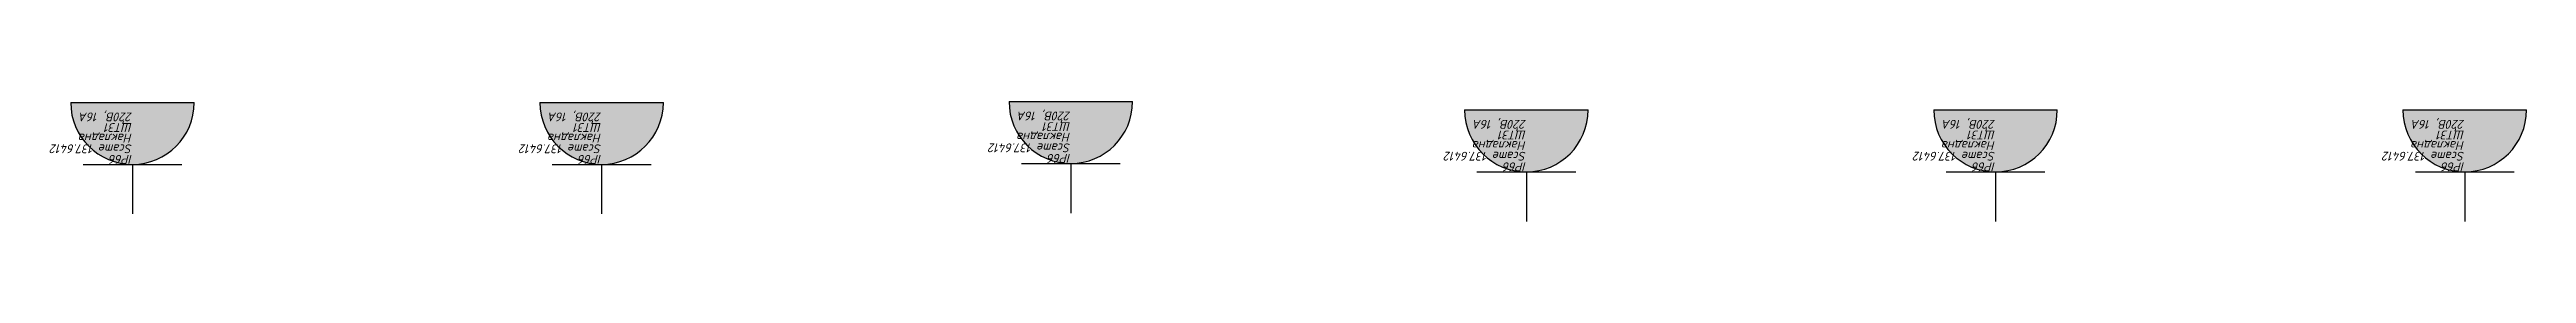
# Model space of a CAD drawing. Header units: millimetres. Extents: x -164867 to 807677, y -316775 to 513985.
# Drawn here: x 174445 to 181467, y -205974 to -205636 of the extents above; entities that cross this region are included whole.
import ezdxf
from ezdxf.enums import TextEntityAlignment as Align

# ---------------------------------------------------------------- set-up
doc = ezdxf.new("R2010")
doc.units = ezdxf.units.MM
doc.layers.add('E_Hidden atributes', color=2, linetype='Continuous', plot=False)
doc.layers.add('E_Обладнання', color=84, linetype='Continuous', lineweight=35)
doc.styles.add('GOST 2.304', font='isocpeui.ttf')
doc.styles.add('orientation to layout', font='isocpeui.ttf')

# ---------------------------------------------------------------- blocks, each defined once
blk = doc.blocks.new('*U507')
h = blk.add_hatch(color=0)
h.dxf.hatch_style = 1
h.paths.add_polyline_path([(175, 100, 1), (-175, 100)])
at = {"color": 0, "linetype": 'Continuous', "lineweight": 30}
for p, q in [((0, 275), (0, 415)), ((0, 275), (0, 415)), ((0, 275), (0, 415)), ((140, 275), (-140, 275)), ((175, 100), (-175, 100))]:
    blk.add_line(p, q, dxfattribs=at)
blk.add_arc((0, 100), 175, 0, 180, dxfattribs=at)
at = {"color": 0, "style": 'orientation to layout'}
blk.add_attdef('AMOUNT', text='', height=150, dxfattribs=at).set_placement((147.2, 422.2), align=Align.MIDDLE_CENTER)
at = {"layer": 'E_Hidden atributes', "style": 'GOST 2.304'}
for tag, p in [('IP', (0, 248.2)), ('INSTALATION', (0, 188.2)), ('VENDOR', (0, 218.2)), ('LOCATION', (0, 158.2)), ('VOLTAGE_CURRENT', (0, 128.2)), ('COLOR', (0, 100))]:
    blk.add_attdef(tag, p, '', height=25, dxfattribs=at)

msp = doc.modelspace()

# ---------------------------------------------------------------- block references
at = {"layer": 'E_Обладнання', "rotation": 180}
for p in [(174680.35, -205538.42), (176010.35, -205538.42), (177340.35, -205535.74), (178631.78, -205559.42), (179961.78, -205559.42), (181291.81, -205559.42)]:
    msp.add_blockref('*U507', p, dxfattribs=at).add_auto_attribs({'INSTALATION': 'Накладна', 'IP': 'IP66', 'VENDOR': 'Scame 137.6412', 'LOCATION': 'ЩТЗ1', 'VOLTAGE_CURRENT': '220В, 16А'})

doc.saveas('drawing.dxf')
